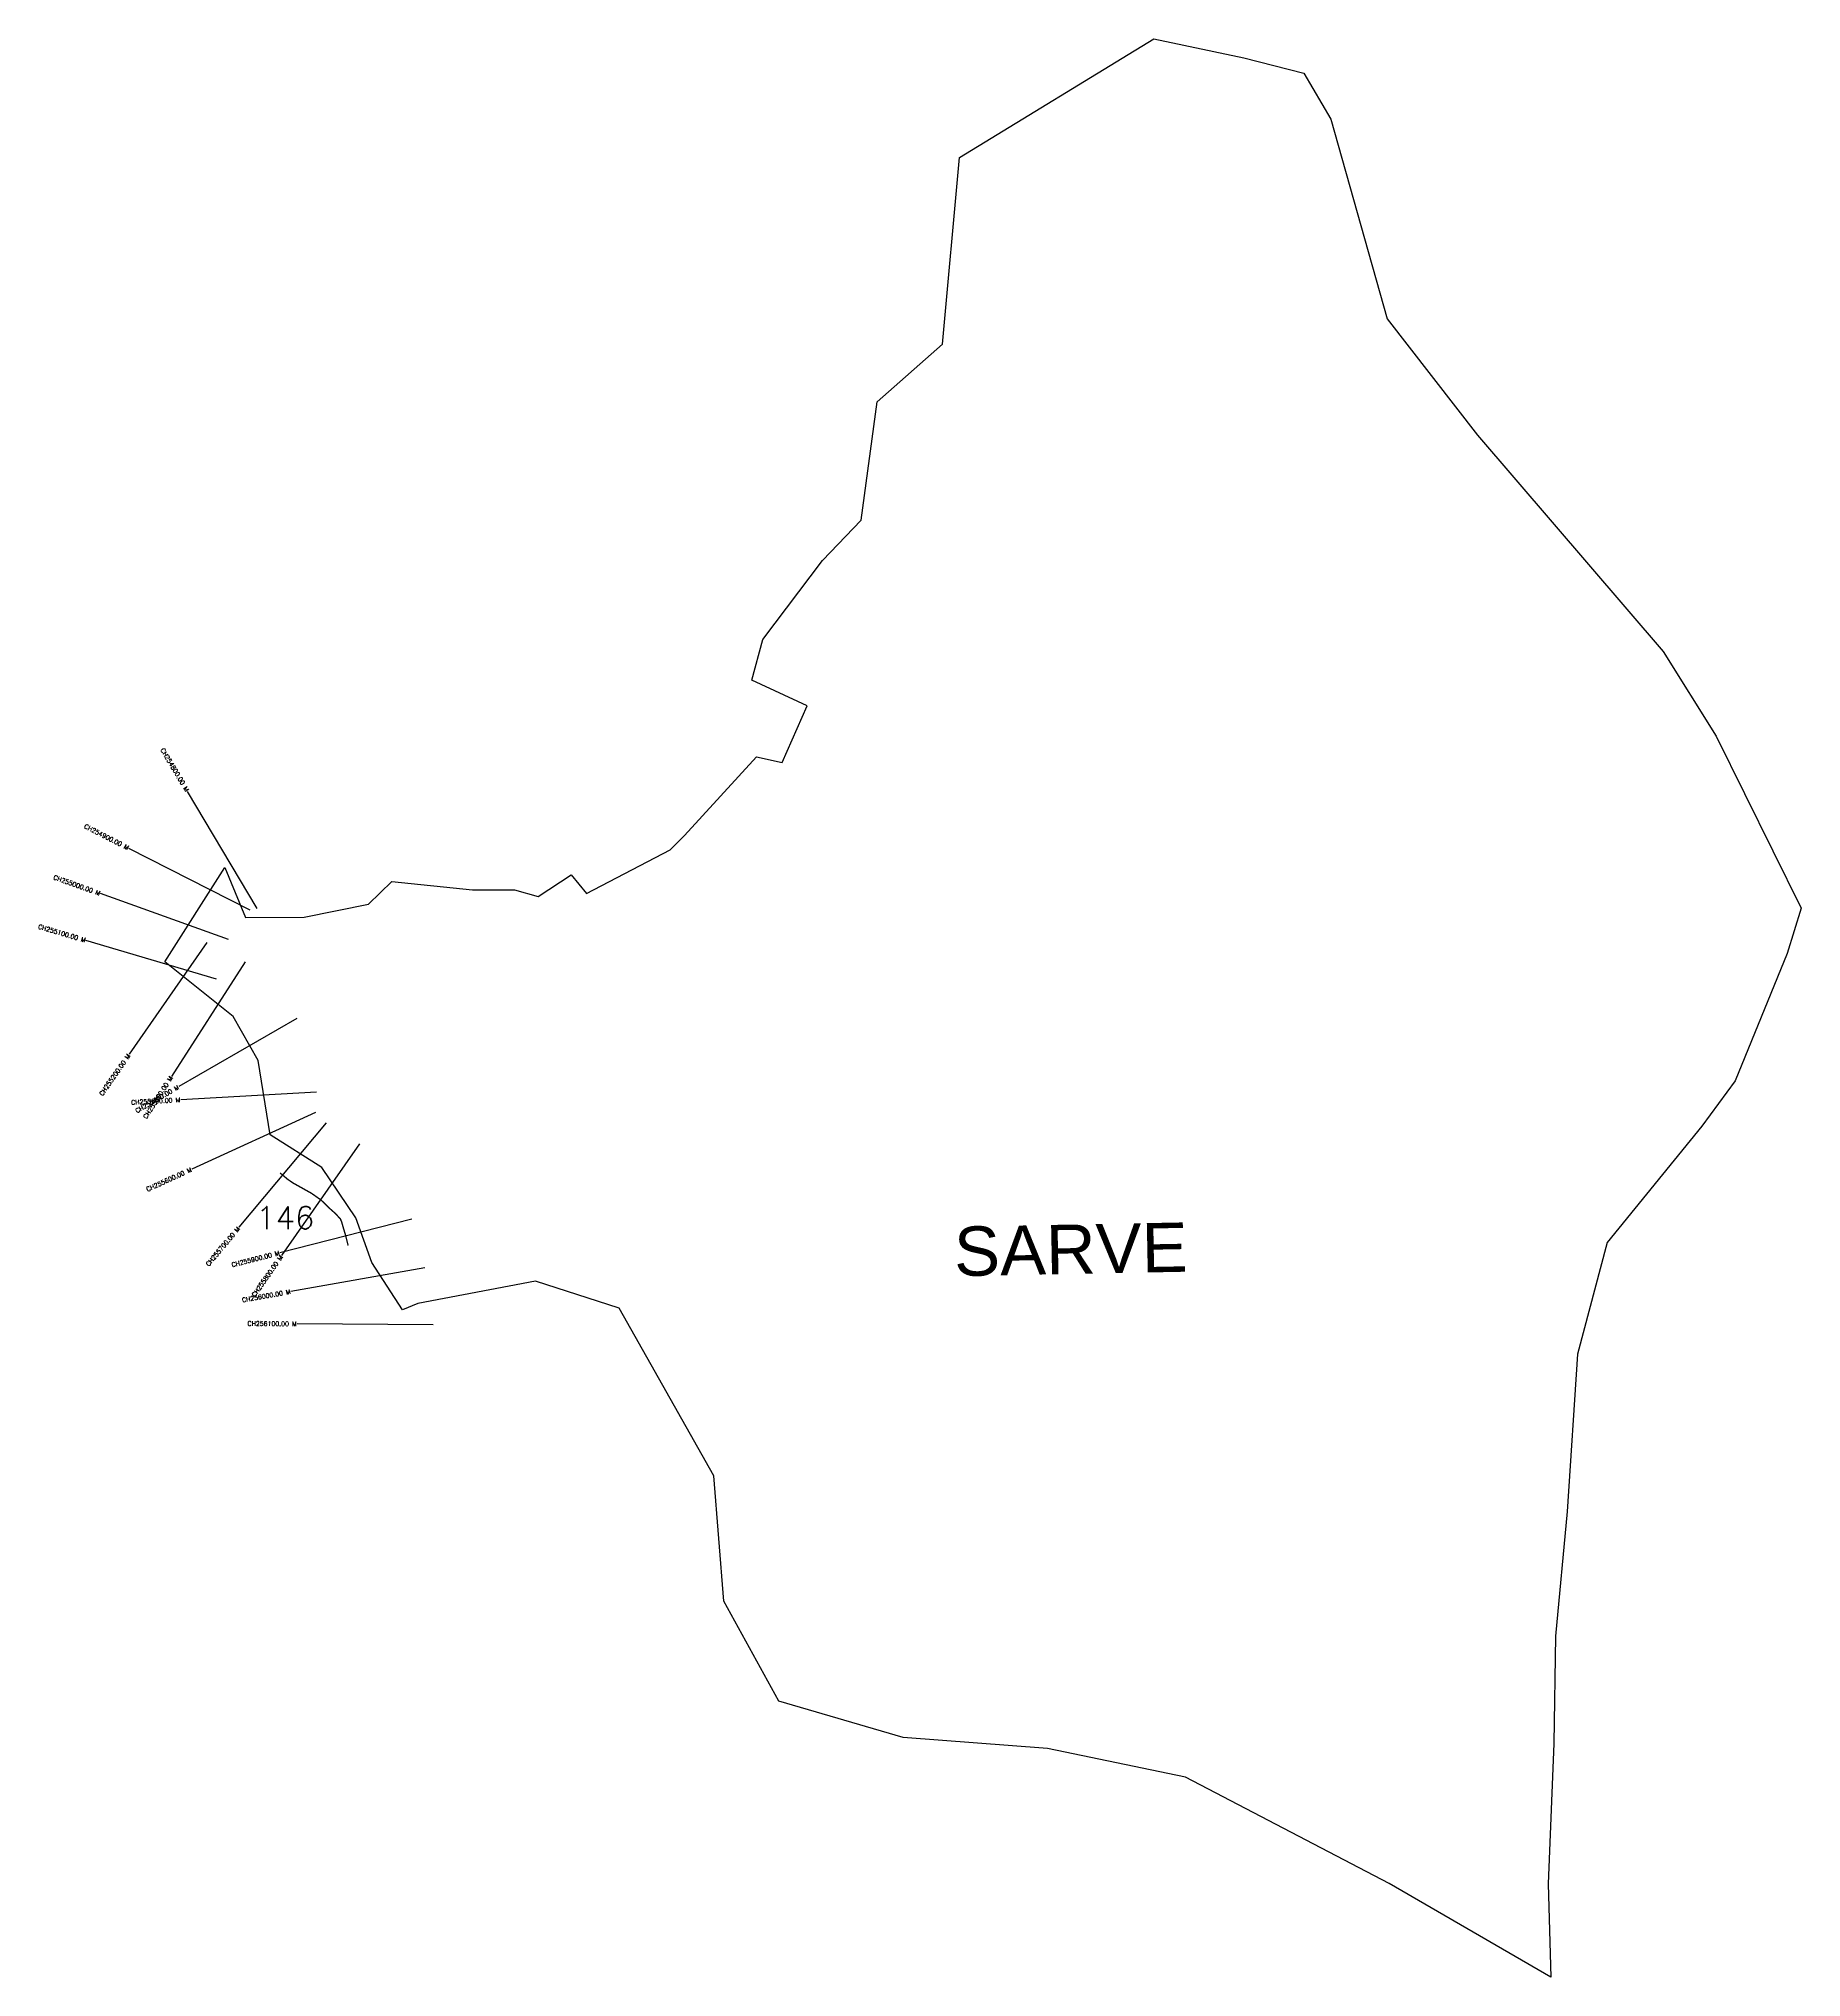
# Model space of a CAD drawing. Header units: metres. Extents: x 278426 to 282310, y 2036707 to 2040978.
import ezdxf
from ezdxf.enums import TextEntityAlignment as Align

# ---------------------------------------------------------------- set-up
doc = ezdxf.new("R2010")
doc.units = ezdxf.units.M
for name, color, linetype in [('ARTIFICIALLY PROTECTED', 4, 'Continuous'), ('CS', 134, 'Continuous'), ('CSMark', 6, 'Continuous'), ('village', 3, 'Continuous'), ('VILLAGE NAME', 250, 'Continuous')]:
    doc.layers.add(name, color=color, linetype=linetype)
doc.styles.get("Standard").update_dxf_attribs({"font": 'simplex.shx'})

msp = doc.modelspace()

# ---------------------------------------------------------------- linework, layer by layer
at = {"color": 6, "flags": 128}
msp.add_lwpolyline([(280883.6, 2040978.2), (281081.7, 2040936.5)], dxfattribs=at)
at = {"layer": 'ARTIFICIALLY PROTECTED', "const_width": 3, "flags": 128}
msp.add_lwpolyline([(278957.6, 2038479.2), (278974.2, 2038465.3), (278986, 2038457.2), (279026.8, 2038434.4), (279047.8, 2038419.6), (279067, 2038401), (279080.5, 2038388.9), (279090.4, 2038377.9), (279093.1, 2038372), (279097.7, 2038355.9), (279101.9, 2038341.9), (279107.2, 2038320.8), (279107.7, 2038319.3)], dxfattribs=at)
at = {"layer": 'CS'}
for p, q in [((278907, 2039062.1), (278753.7, 2039320)), ((278891.5, 2039058), (278624.2, 2039194.4)), ((278844.2, 2038993.9), (278561.6, 2039094.7)), ((278817.4, 2038906.3), (278529.7, 2038991.5)), ((278796.1, 2038987), (278624.8, 2038740.7)), ((278880.3, 2038944.5), (278718.3, 2038692)), ((278994.6, 2038819.4), (278734.6, 2038669.7)), ((279038.2, 2038656.9), (278738.6, 2038640.5)), ((279035.9, 2038612.1), (278762.9, 2038487.7)), ((279059.5, 2038589.6), (278866.9, 2038359.5)), ((279132.9, 2038543.2), (278961, 2038297.3)), ((279247.6, 2038377.6), (278956.9, 2038303.4)), ((279276.8, 2038270.5), (278981.4, 2038218)), ((279295.2, 2038144.4), (278995.2, 2038146.7))]:
    msp.add_line(p, q, dxfattribs=at)
at = {"layer": 'village', "color": 6}
for points in [[(278835.8, 2039152, 0), (278881.7, 2039042.2, 0), (279010.5, 2039042.6, 0), (279152.3, 2039071.2, 0), (279204.2, 2039121.4, 0), (279381.4, 2039103, 0), (279474, 2039103.1, 0), (279526.6, 2039088, 0), (279599.2, 2039136.1, 0), (279633.3, 2039094.7, 0), (279817.2, 2039191.2, 0), (279849.1, 2039222.9, 0), (280007.9, 2039395.9, 0), (280064, 2039383.5, 0), (280119.1, 2039508.5, 0), (279997.4, 2039565.1, 0), (280021.6, 2039654.7, 0), (280152.8, 2039828.5, 0), (280238.1, 2039917.8, 0), (280273.7, 2040177.9, 0), (280417.4, 2040305.6, 0), (280455.4, 2040716.4, 0), (280883.6, 2040978.2, 0)], [(281081.7, 2040936.5, 0), (281214.3, 2040902.4, 0), (281273.7, 2040800.8, 0), (281397.5, 2040361.5, 0), (281597.1, 2040105.1, 0), (282005.7, 2039627.8, 0), (282122.5, 2039441.5, 0), (282310.3, 2039062.8, 0), (282279.5, 2038962.9, 0), (282164.5, 2038682.2, 0), (282091.2, 2038582.3, 0), (281882.7, 2038326.1, 0), (281817, 2038079.8, 0), (281794.5, 2037733.3, 0), (281768.8, 2037458.5, 0), (281765.1, 2037221.8, 0), (281752.7, 2036913.2, 0), (281758.7, 2036707.1, 0), (281402.2, 2036914, 0), (280952.9, 2037147.6, 0), (280648.8, 2037211.3, 0), (280330.8, 2037235.4, 0), (280056.9, 2037315.6, 0), (279935.4, 2037535.5, 0), (279913.3, 2037812.2, 0), (279705.2, 2038181.1, 0), (279520.3, 2038240.6, 0), (279261.4, 2038191.8, 0), (279227.1, 2038177.4, 0), (279159.5, 2038281.6, 0), (279124.9, 2038380.1, 0), (279049.7, 2038490.9, 0), (278935.5, 2038563.4, 0), (278909.2, 2038727.2, 0), (278854.2, 2038823.8, 0), (278703.7, 2038944.2, 0), (278835.8, 2039152, 0)]]:
    msp.add_polyline3d(points, dxfattribs=at)

# ---------------------------------------------------------------- texts
at = {"insert": (278904.8, 2038405.6), "char_height": 50, "attachment_point": 1}
msp.add_mtext_dynamic_manual_height_columns('146', width=84.374, gutter_width=1, heights=[74.2], dxfattribs=at)
at = {"layer": 'CSMark'}
for s, rotation, p in [('CH254800.00 M', 300.7347, (278753.2, 2039320.8)), ('CH254900.00 M', 332.962, (278623.4, 2039194.9)), ('CH255000.00 M', 340.3826, (278560.7, 2039095)), ('CH255100.00 M', 343.5039, (278528.7, 2038991.8)), ('CH255200.00 M', 55.1795, (278624.3, 2038739.9)), ('CH255300.00 M', 57.3075, (278717.7, 2038691.2)), ('CH255500.00 M', 3.121, (278737.6, 2038640.5)), ('CH255400.00 M', 29.9229, (278733.7, 2038669.2)), ('CH255600.00 M', 24.502, (278762, 2038487.3)), ('CH255700.00 M', 50.0629, (278866.3, 2038358.8)), ('CH255900.00 M', 14.3207, (278955.9, 2038303.2)), ('CH255800.00 M', 55.0547, (278960.5, 2038296.5)), ('CH256000.00 M', 10.0685, (278980.5, 2038217.9)), ('CH256100.00 M', 359.5611, (278994.2, 2038146.7))]:
    msp.add_text(s, height=10, rotation=rotation, dxfattribs=at).set_placement(p, align=Align.MIDDLE_RIGHT)
at = {"layer": 'VILLAGE NAME', "insert": (280441.9, 2038360.5), "char_height": 108.748, "attachment_point": 1, "rotation": 1.1028}
msp.add_mtext_dynamic_manual_height_columns('{\\fArial|b0|i0|c0|p34;SARVE}', width=726.929, gutter_width=543.7, heights=[0], dxfattribs=at)

doc.saveas('drawing.dxf')
